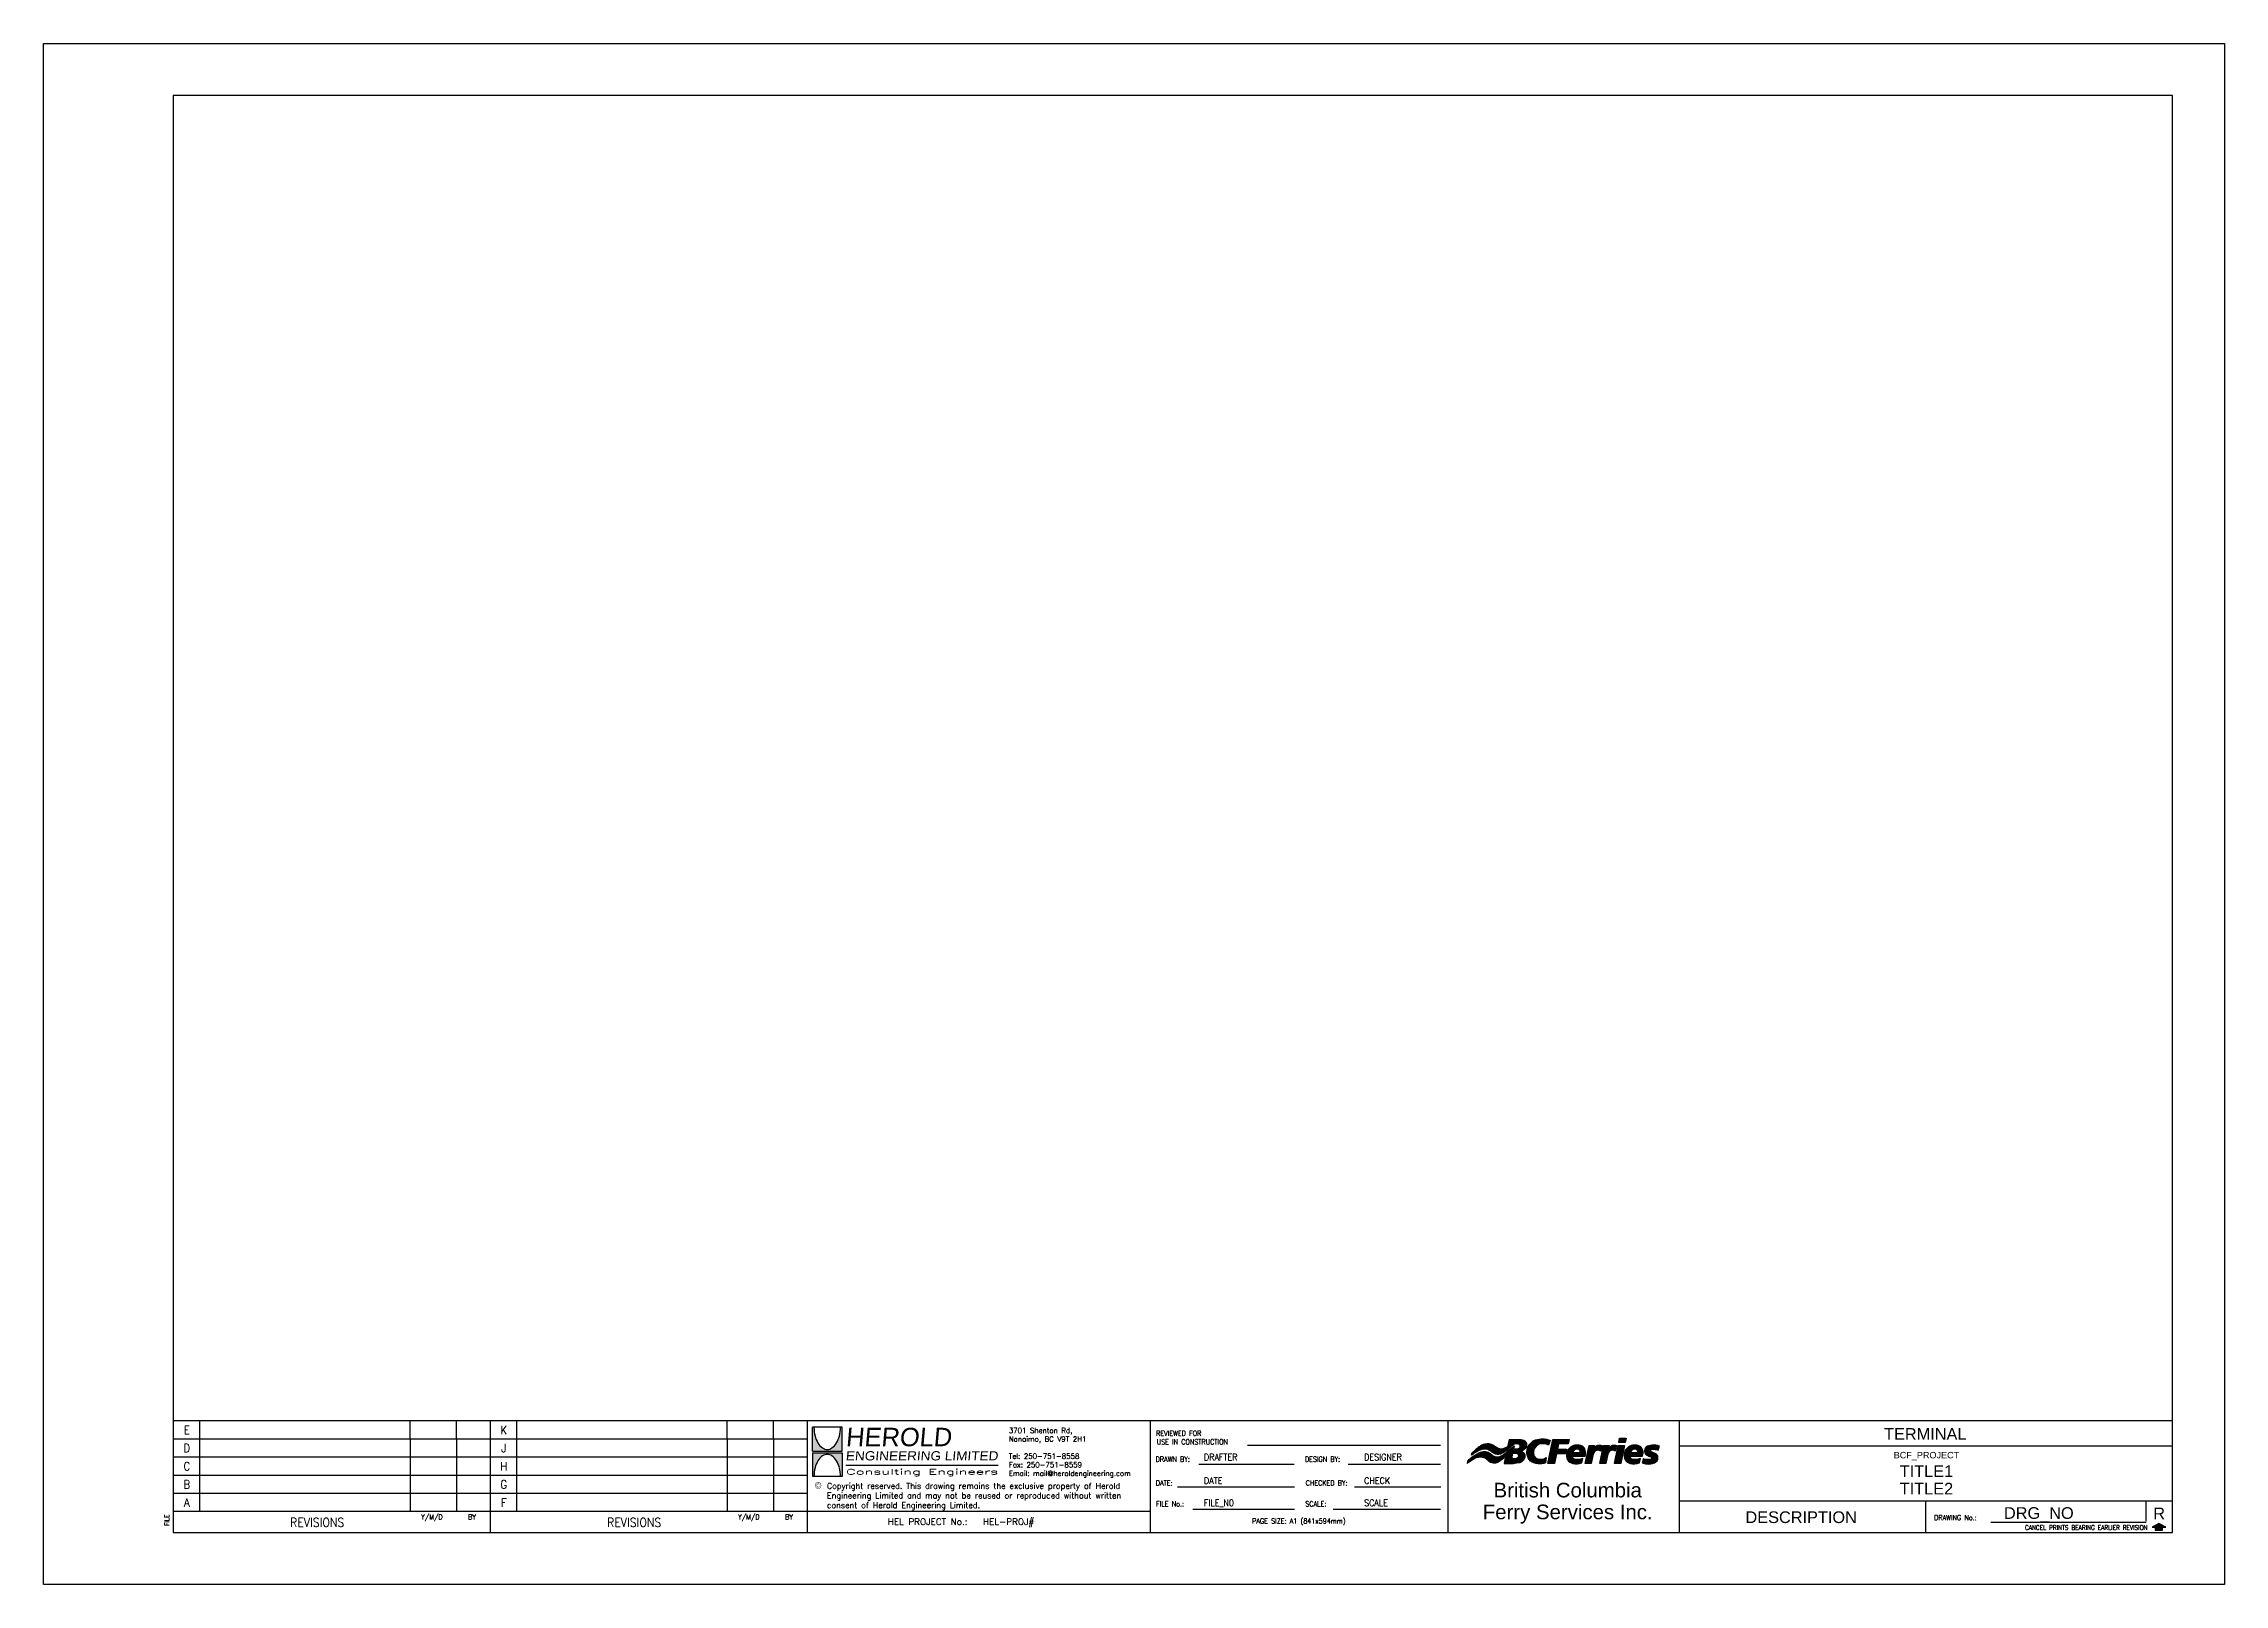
# Model space of a CAD drawing. Extents: x 0 to 841, y 0 to 594.
import ezdxf
from ezdxf.enums import TextEntityAlignment as Align

# ---------------------------------------------------------------- set-up
doc = ezdxf.new("R2010")
doc.units = 0
doc.header["$LTSCALE"] = 250
doc.layers.add('BORDER', color=4, linetype='Continuous')
doc.layers.add('logo', color=7, linetype='Continuous')
doc.layers.add('Non-Plot', color=7, linetype='Continuous', plot=False)
doc.styles.add('BCF BORDER1', font='ROMANS.shx', dxfattribs={"width": 0.9})
doc.styles.add('BCF BORDER2', font='romand.shx', dxfattribs={"width": 0.9})
doc.styles.add('bcfs', font='arial.ttf', dxfattribs={"height": 4.5})
doc.styles.add('LOGO', font='ERASBD.TTF')
doc.styles.add('PHEL25', font='romans.shx', dxfattribs={"height": 2.5})
doc.styles.add('ROMANS', font='ROMANS.shx')

# ---------------------------------------------------------------- blocks, each defined once
blk = doc.blocks.new('*U0')
at = {"layer": 'logo', "linetype": 'Continuous'}
for points in [[(26.6, 11.9), (20, 8.2), (26.9, 11.8)], [(20.7, 11.9), (20, 8.2), (26.6, 11.9)], [(26.9, 11.8), (20, 8.2), (27.3, 11.7)], [(27.6, 11.7), (20, 8.2), (27.9, 11.5)], [(27.3, 11.7), (20, 8.2), (27.6, 11.7)], [(27.9, 11.5), (20, 8.2), (23.4, 9.6)], [(26, 11.9), (20.7, 11.9), (26.6, 11.9)], [(27.9, 11.5), (23.4, 9.6), (28.1, 11.4)], [(28.1, 11.4), (23.4, 9.6), (28.4, 11.2)], [(28.4, 11.2), (23.4, 9.6), (28.7, 11)], [(28.7, 11), (23.4, 9.6), (28.8, 10.9)], [(28.8, 10.9), (23.4, 9.6), (29, 10.7)], [(26.3, 11.9), (26, 11.9), (26.6, 11.9)], [(0.1, 1.2), (0, 0), (0.7, 0.6)], [(0.7, 1.7), (0.1, 1.2), (2.2, 1.6)], [(2.2, 1.6), (0.1, 1.2), (1.5, 1.1)], [(0.1, 1.2), (0.7, 0.6), (1.5, 1.1)], [(1.3, 2.2), (0.7, 1.7), (3, 2.1)], [(3, 2.1), (0.7, 1.7), (2.2, 1.6)], [(1.9, 2.6), (1.3, 2.2), (3.7, 2.5)], [(3.7, 2.5), (1.3, 2.2), (3.4, 2.3)], [(3.4, 2.3), (1.3, 2.2), (3, 2.1)], [(2.5, 3.1), (1.9, 2.6), (4.9, 3)], [(4.9, 3), (1.9, 2.6), (4.5, 2.9)], [(4.5, 2.9), (1.9, 2.6), (4.1, 2.7)], [(4.1, 2.7), (1.9, 2.6), (3.7, 2.5)], [(2.3, 5.1), (2.2, 4), (2.9, 4.6)], [(4.1, 6.7), (2.3, 5.1), (6.2, 6.5)], [(6.2, 6.5), (2.3, 5.1), (5.8, 6.4)], [(5.8, 6.4), (2.3, 5.1), (5.3, 6.1)], [(5.3, 6.1), (2.3, 5.1), (4.9, 5.9)], [(4.9, 5.9), (2.3, 5.1), (4.4, 5.6)], [(4.4, 5.6), (2.3, 5.1), (3.7, 5.1)], [(3.7, 5.1), (2.3, 5.1), (2.9, 4.6)], [(3.1, 3.5), (2.5, 3.1), (6.5, 3.3)], [(6.5, 3.3), (2.5, 3.1), (6.1, 3.2)], [(5.7, 3.2), (2.5, 3.1), (5.3, 3.1)], [(6.1, 3.2), (2.5, 3.1), (5.7, 3.2)], [(5.3, 3.1), (2.5, 3.1), (4.9, 3)], [(3.8, 3.9), (3.1, 3.5), (12.8, 3.7)], [(12.8, 3.7), (3.1, 3.5), (13.1, 3.6)], [(13.1, 3.6), (3.1, 3.5), (13.4, 3.4)], [(3.1, 3.5), (6.5, 3.3), (13.4, 3.4)], [(4.4, 4.3), (3.8, 3.9), (12.8, 3.7)], [(5.1, 7.5), (4.1, 6.7), (8.4, 7.1)], [(8.4, 7.1), (4.1, 6.7), (8.1, 7)], [(7.7, 7), (4.1, 6.7), (7.2, 6.9)], [(8.1, 7), (4.1, 6.7), (7.7, 7)], [(7.2, 6.9), (4.1, 6.7), (6.7, 6.7)], [(4.1, 6.7), (6.2, 6.5), (6.7, 6.7)], [(5.1, 4.7), (4.4, 4.3), (11.8, 4.4)], [(11.8, 4.4), (4.4, 4.3), (12.8, 3.7)], [(6, 8.2), (5.1, 7.5), (14.5, 7.8)], [(14.5, 7.8), (5.1, 7.5), (14.7, 7.7)], [(14.7, 7.7), (5.1, 7.5), (15, 7.5)], [(5.1, 7.5), (8.4, 7.1), (15.3, 7.4)], [(15, 7.5), (5.1, 7.5), (15.3, 7.4)], [(5.7, 5), (5.1, 4.7), (11.8, 4.4)], [(6.1, 5.2), (5.7, 5), (10.9, 5.1)], [(10.9, 5.1), (5.7, 5), (11.8, 4.4)], [(6.4, 8.4), (6, 8.2), (14.5, 7.8)], [(6.5, 5.4), (6.1, 5.2), (10.6, 5.3)], [(10.6, 5.3), (6.1, 5.2), (10.9, 5.1)], [(6.9, 8.7), (6.4, 8.4), (14.5, 7.8)], [(10.3, 5.5), (6.5, 5.4), (10.6, 5.3)], [(6.9, 5.5), (6.5, 5.4), (10.3, 5.5)], [(13.4, 3.4), (6.5, 3.3), (13.7, 3.3)], [(6.5, 3.3), (6.9, 3.2), (14, 3.2)], [(13.7, 3.3), (6.5, 3.3), (14, 3.2)], [(7.3, 9), (6.9, 8.7), (13, 8.8)], [(13, 8.8), (6.9, 8.7), (14.5, 7.8)], [(7.4, 5.7), (6.9, 5.5), (10, 5.6)], [(10, 5.6), (6.9, 5.5), (10.3, 5.5)], [(6.9, 3.2), (7.3, 3.2), (14, 3.2)], [(12.4, 9.2), (7.3, 9), (12.7, 9)], [(7.8, 9.2), (7.3, 9), (12.4, 9.2)], [(12.7, 9), (7.3, 9), (13, 8.8)], [(7.3, 3.2), (7.7, 3.1), (14.4, 3.1)], [(14, 3.2), (7.3, 3.2), (14.4, 3.1)], [(9.7, 5.7), (7.4, 5.7), (10, 5.6)], [(7.8, 5.7), (7.4, 5.7), (9.7, 5.7)], [(7.7, 3.1), (8.1, 3), (18.5, 3)], [(14.7, 3.1), (7.7, 3.1), (18.5, 3)], [(14.4, 3.1), (7.7, 3.1), (14.7, 3.1)], [(8.2, 9.4), (7.8, 9.2), (12, 9.3)], [(12, 9.3), (7.8, 9.2), (12.4, 9.2)], [(9.4, 5.8), (7.8, 5.7), (9.7, 5.7)], [(8.2, 5.8), (7.8, 5.7), (9.4, 5.8)], [(8.1, 3), (8.4, 2.8), (17.9, 2.6)], [(18.5, 3), (8.1, 3), (17.9, 2.6)], [(11.7, 9.5), (8.2, 9.4), (12, 9.3)], [(8.7, 9.5), (8.2, 9.4), (11.7, 9.5)], [(9, 5.8), (8.2, 5.8), (9.4, 5.8)], [(8.7, 5.8), (8.2, 5.8), (9, 5.8)], [(15.3, 7.4), (8.4, 7.1), (15.6, 7.3)], [(15.6, 7.3), (8.4, 7.1), (15.9, 7.2)], [(15.9, 7.2), (8.4, 7.1), (16.2, 7.1)], [(16.2, 7.1), (8.4, 7.1), (8.8, 7.1)], [(8.4, 2.8), (8.8, 2.7), (17.9, 2.6)], [(11.3, 9.6), (8.7, 9.5), (11.7, 9.5)], [(9.1, 9.6), (8.7, 9.5), (11.3, 9.6)], [(8.8, 7.1), (9.2, 7.1), (19.6, 6.5)], [(16.9, 7.1), (8.8, 7.1), (19.6, 6.5)], [(16.5, 7.1), (8.8, 7.1), (16.9, 7.1)], [(16.2, 7.1), (8.8, 7.1), (16.5, 7.1)], [(8.8, 2.7), (9.1, 2.5), (17.9, 2.6)], [(9.5, 9.7), (9.1, 9.6), (11, 9.6)], [(11, 9.6), (9.1, 9.6), (11.3, 9.6)], [(17.9, 2.6), (9.1, 2.5), (17.3, 2.1)], [(9.1, 2.5), (9.4, 2.3), (17.3, 2.1)], [(9.2, 7.1), (9.6, 7), (19.6, 6.5)], [(9.4, 2.3), (9.7, 2), (17.3, 2.1)], [(10.6, 9.7), (9.5, 9.7), (11, 9.6)], [(9.8, 9.7), (9.5, 9.7), (10.6, 9.7)], [(9.6, 7), (9.9, 6.9), (19.6, 6.5)], [(17.3, 2.1), (9.7, 2), (16.7, 1.7)], [(9.7, 2), (10.1, 1.7), (16.7, 1.7)], [(10.2, 9.7), (9.8, 9.7), (10.6, 9.7)], [(9.9, 6.9), (10.3, 6.8), (19.6, 6.5)], [(10.1, 1.7), (10.5, 1.4), (16.7, 1.7)], [(10.3, 6.8), (10.6, 6.7), (19.6, 6.5)], [(16.7, 1.7), (10.5, 1.4), (16.1, 1.2)], [(10.5, 1.4), (10.7, 1.2), (16.1, 1.2)], [(10.6, 6.7), (11, 6.5), (19.6, 6.5)], [(10.7, 1.2), (11, 1), (15.4, 0.8)], [(16.1, 1.2), (10.7, 1.2), (15.4, 0.8)], [(11, 6.5), (11.3, 6.3), (19.1, 6.2)], [(19.6, 6.5), (11, 6.5), (19.1, 6.2)], [(11, 1), (11.3, 0.8), (15.4, 0.8)], [(11.3, 6.3), (11.6, 6.1), (19.1, 6.2)], [(11.3, 0.8), (11.5, 0.7), (15.1, 0.7)], [(15.4, 0.8), (11.3, 0.8), (15.1, 0.7)], [(11.5, 0.7), (11.9, 0.5), (14.8, 0.5)], [(15.1, 0.7), (11.5, 0.7), (14.8, 0.5)], [(19.1, 6.2), (11.6, 6.1), (18.6, 5.8)], [(11.6, 6.1), (11.9, 5.9), (18.6, 5.8)], [(11.9, 5.9), (12.6, 5.4), (18.6, 5.8)], [(11.9, 0.5), (12.2, 0.4), (14.5, 0.4)], [(14.8, 0.5), (11.9, 0.5), (14.5, 0.4)], [(12.2, 0.4), (12.5, 0.3), (14.2, 0.3)], [(14.5, 0.4), (12.2, 0.4), (14.2, 0.3)], [(12.5, 0.3), (12.8, 0.3), (13.9, 0.3)], [(14.2, 0.3), (12.5, 0.3), (13.9, 0.3)], [(18.6, 5.8), (12.6, 5.4), (18.1, 5.5)], [(18.1, 5.5), (12.6, 5.4), (17.6, 5.2)], [(12.6, 5.4), (13.3, 4.8), (17.6, 5.2)], [(12.8, 0.3), (13.2, 0.3), (13.5, 0.3)], [(13.9, 0.3), (12.8, 0.3), (13.5, 0.3)], [(17.6, 5.2), (13.3, 4.8), (17, 4.9)], [(17, 4.9), (13.3, 4.8), (16.4, 4.7)], [(13.3, 4.8), (13.6, 4.7), (16.4, 4.7)], [(13.6, 4.7), (13.9, 4.6), (16.4, 4.7)], [(16.4, 4.7), (13.9, 4.6), (16.1, 4.6)], [(13.9, 4.6), (14.2, 4.5), (16.1, 4.6)], [(16.1, 4.6), (14.2, 4.5), (15.8, 4.5)], [(14.2, 4.5), (14.5, 4.4), (15.8, 4.5)], [(15.8, 4.5), (14.5, 4.4), (15.5, 4.4)], [(14.5, 4.4), (14.9, 4.4), (15.5, 4.4)], [(15.1, 3.1), (14.7, 3.1), (18.5, 3)], [(15.5, 4.4), (14.9, 4.4), (15.2, 4.4)], [(15.4, 3.1), (15.1, 3.1), (18.5, 3)], [(15.8, 3.2), (15.4, 3.1), (18.5, 3)], [(16.1, 3.3), (15.8, 3.2), (18.5, 3)], [(16.4, 3.4), (16.1, 3.3), (18.5, 3)], [(19, 3.6), (16.4, 3.4), (18.5, 3)], [(16.7, 3.6), (16.4, 3.4), (19, 3.6)], [(17, 3.8), (16.7, 3.6), (19, 3.6)], [(17.2, 7.1), (16.9, 7.1), (19.6, 6.5)], [(17.8, 4.3), (17, 3.8), (19, 3.6)], [(17.5, 7.2), (17.2, 7.1), (19.6, 6.5)], [(17.8, 7.3), (17.5, 7.2), (19.6, 6.5)], [(18.1, 7.4), (17.8, 7.3), (19.6, 6.5)], [(18.6, 4.8), (17.8, 4.3), (21.9, 2.3)], [(17.8, 4.3), (19, 3.6), (21.9, 2.3)], [(20, 8.2), (18.1, 7.4), (19.6, 6.5)], [(19, 3.6), (18.3, 0), (21.9, 2.3)], [(23.8, 2.3), (18.3, 0), (28.1, 2)], [(21.9, 2.3), (18.3, 0), (23.8, 2.3)], [(28.1, 2), (18.3, 0), (28, 1.8)], [(28, 1.8), (18.3, 0), (27.8, 1.5)], [(27.8, 1.5), (18.3, 0), (27.6, 1.3)], [(27.6, 1.3), (18.3, 0), (27.3, 1.1)], [(27.3, 1.1), (18.3, 0), (27.1, 0.9)], [(27.1, 0.9), (18.3, 0), (26.8, 0.7)], [(26.8, 0.7), (18.3, 0), (26.6, 0.6)], [(26.6, 0.6), (18.3, 0), (26.3, 0.5)], [(26.3, 0.5), (18.3, 0), (26, 0.4)], [(26, 0.4), (18.3, 0), (25.4, 0.2)], [(25.4, 0.2), (18.3, 0), (24.8, 0.1)], [(24.2, 0.1), (18.3, 0), (23.5, 0)], [(24.8, 0.1), (18.3, 0), (24.2, 0.1)], [(23.5, 0), (18.3, 0), (22.9, 0)], [(19.4, 5.4), (18.6, 4.8), (22.5, 5)], [(22.5, 5), (18.6, 4.8), (21.9, 2.3)], [(21.7, 7.4), (19.4, 5.4), (22.9, 7.2)], [(24.7, 7.2), (19.4, 5.4), (28.5, 7.1)], [(24.5, 7.2), (19.4, 5.4), (24.7, 7.2)], [(19.4, 5.4), (24.5, 7.2), (22.9, 7.2)], [(28.5, 7.1), (19.4, 5.4), (28.3, 6.9)], [(28.3, 6.9), (19.4, 5.4), (28.1, 6.7)], [(28.1, 6.7), (19.4, 5.4), (27.8, 6.6)], [(27.8, 6.6), (19.4, 5.4), (27.6, 6.4)], [(27.6, 6.4), (19.4, 5.4), (27.3, 6.3)], [(27.3, 6.3), (19.4, 5.4), (27, 6.2)], [(27, 6.2), (19.4, 5.4), (26.4, 6.1)], [(26.7, 6.1), (19.4, 5.4), (26.9, 6)], [(26.4, 6.1), (19.4, 5.4), (26.7, 6.1)], [(26.9, 6), (19.4, 5.4), (27.2, 5.9)], [(27.2, 5.9), (19.4, 5.4), (27.4, 5.8)], [(27.4, 5.8), (19.4, 5.4), (27.7, 5.6)], [(27.7, 5.6), (19.4, 5.4), (27.9, 5.4)], [(19.4, 5.4), (22.5, 5), (28.1, 5.2)], [(27.9, 5.4), (19.4, 5.4), (28.1, 5.2)], [(23.4, 9.6), (20, 8.2), (19.6, 6.5)], [(23.3, 8.7), (21.7, 7.4), (22.9, 7.2)], [(23.6, 2.3), (21.9, 2.3), (23.8, 2.3)], [(28.1, 5.2), (22.5, 5), (24.1, 5)], [(29, 10.7), (23.4, 9.6), (29.1, 10.5)], [(29.1, 10.5), (23.4, 9.6), (29.2, 10.3)], [(29.2, 10.3), (23.4, 9.6), (29.3, 10.1)], [(29.3, 10.1), (23.4, 9.6), (29.4, 9.9)], [(29.4, 9.9), (23.4, 9.6), (24.7, 9.6)], [(24, 2.3), (23.8, 2.3), (28.1, 2)], [(24.2, 2.4), (24, 2.3), (28.2, 2.3)], [(28.2, 2.3), (24, 2.3), (28.1, 2)], [(28.1, 5.2), (24.1, 5), (28.2, 5)], [(28.2, 5), (24.1, 5), (24.3, 5)], [(24.4, 2.4), (24.2, 2.4), (28.2, 2.3)], [(24.3, 5), (24.5, 5), (28.4, 4.8)], [(28.2, 5), (24.3, 5), (28.4, 4.8)], [(24.6, 2.5), (24.4, 2.4), (28.2, 2.3)], [(24.5, 5), (24.7, 4.9), (28.4, 4.8)], [(24.8, 2.7), (24.6, 2.5), (28.4, 2.6)], [(28.4, 2.6), (24.6, 2.5), (28.2, 2.3)], [(29.4, 9.9), (24.7, 9.6), (29.4, 9.6)], [(24.7, 9.6), (25, 9.6), (29.4, 9.6)], [(24.9, 7.2), (24.7, 7.2), (28.5, 7.1)], [(24.7, 4.9), (24.8, 4.8), (28.4, 4.8)], [(24.8, 4.8), (25, 4.7), (28.4, 4.8)], [(25, 2.8), (24.8, 2.7), (28.4, 2.6)], [(25.2, 7.3), (24.9, 7.2), (28.5, 7.1)], [(25, 9.6), (25.2, 9.6), (29.4, 9.3)], [(29.4, 9.6), (25, 9.6), (29.4, 9.3)], [(28.4, 4.8), (25, 4.7), (28.5, 4.5)], [(25, 4.7), (25.1, 4.6), (28.5, 4.5)], [(25.1, 3), (25, 2.8), (28.5, 2.8)], [(28.5, 2.8), (25, 2.8), (28.4, 2.6)], [(25.1, 4.6), (25.2, 4.4), (28.5, 4.5)], [(28.5, 3.1), (25.1, 3), (28.5, 2.8)], [(25.2, 3.1), (25.1, 3), (28.5, 3.1)], [(25.2, 9.6), (25.4, 9.5), (29.4, 9.3)], [(25.4, 7.4), (25.2, 7.3), (28.7, 7.3)], [(28.7, 7.3), (25.2, 7.3), (28.5, 7.1)], [(28.5, 4.5), (25.2, 4.4), (28.5, 4.2)], [(25.2, 4.4), (25.3, 4.3), (28.5, 4.2)], [(25.3, 3.3), (25.2, 3.1), (28.5, 3.1)], [(25.3, 4.3), (25.4, 4.1), (28.5, 4.2)], [(25.4, 3.5), (25.3, 3.3), (28.6, 3.4)], [(28.6, 3.4), (25.3, 3.3), (28.5, 3.1)], [(25.4, 9.5), (25.7, 9.4), (29.4, 9.3)], [(25.6, 7.5), (25.4, 7.4), (28.7, 7.3)], [(28.5, 4.2), (25.4, 4.1), (28.6, 4)], [(25.4, 4.1), (25.4, 3.9), (28.6, 4)], [(28.6, 4), (25.4, 3.9), (28.6, 3.7)], [(25.4, 3.9), (25.4, 3.7), (28.6, 3.7)], [(28.6, 3.7), (25.4, 3.5), (28.6, 3.4)], [(25.4, 3.7), (25.4, 3.5), (28.6, 3.7)], [(28.9, 7.6), (25.6, 7.5), (28.7, 7.3)], [(25.7, 7.6), (25.6, 7.5), (28.9, 7.6)], [(25.7, 9.4), (25.9, 9.3), (29.4, 9.3)], [(25.9, 7.8), (25.7, 7.6), (28.9, 7.6)], [(25.9, 9.3), (26, 9.2), (29.4, 9)], [(29.4, 9.3), (25.9, 9.3), (29.4, 9)], [(26, 7.9), (25.9, 7.8), (29.1, 7.8)], [(29.1, 7.8), (25.9, 7.8), (28.9, 7.6)], [(26, 9.2), (26.1, 9.1), (29.4, 9)], [(29.2, 8.1), (26, 7.9), (29.1, 7.8)], [(26.2, 8.1), (26, 7.9), (29.2, 8.1)], [(26.1, 9.1), (26.2, 8.9), (29.4, 9)], [(29.4, 9), (26.2, 8.9), (29.4, 8.7)], [(26.2, 8.9), (26.2, 8.8), (29.4, 8.7)], [(26.2, 8.8), (26.2, 8.6), (29.4, 8.7)], [(29.4, 8.7), (26.2, 8.6), (29.3, 8.4)], [(26.2, 8.6), (26.2, 8.4), (29.3, 8.4)], [(29.3, 8.4), (26.2, 8.3), (29.2, 8.1)], [(26.2, 8.4), (26.2, 8.3), (29.3, 8.4)], [(26.2, 8.3), (26.2, 8.1), (29.2, 8.1)], [(27, 6.2), (26.4, 6.1), (26.7, 6.2)]]:
    blk.add_solid(points, dxfattribs=at)
blk = doc.blocks.new('*U1')
at = {"layer": 'logo', "linetype": 'Continuous', "extrusion": (0, 0, -1)}
for points in [[(-67.5, 8.9), (-69.8, 7.1), (-65.6, 0)], [(-69.8, 7.1), (-70, 5.5), (-65.6, 0)], [(-70, 5.5), (-69.8, 5.2), (-65.6, 0)], [(-69.8, 5.2), (-69.7, 4.9), (-65.6, 0)], [(-69.7, 4.9), (-69.6, 4.6), (-65.6, 0)], [(-69.6, 4.6), (-68.6, 0), (-65.6, 0)], [(-69.8, 7.1), (-67.5, 8.9), (-70.2, 8.9)], [(-70.1, 7.5), (-72.4, 6.5), (-69.8, 7.1)], [(-69.8, 7.1), (-72.1, 6.5), (-71.9, 6.5)], [(-69.8, 7.1), (-72.4, 6.5), (-72.1, 6.5)], [(-69.8, 7.1), (-71.9, 6.5), (-71.6, 6.5)], [(-69.8, 7.1), (-71.6, 6.5), (-71.4, 6.5)], [(-69.8, 7.1), (-71.4, 6.5), (-71.2, 6.4)], [(-69.8, 7.1), (-71.2, 6.4), (-70.9, 6.3)], [(-69.8, 7.1), (-70.9, 6.3), (-70.7, 6.2)], [(-69.8, 7.1), (-70.7, 6.2), (-70.5, 6)], [(-69.8, 7.1), (-70.5, 6), (-70.2, 5.8)], [(-69.8, 7.1), (-70.2, 5.8), (-70, 5.5)], [(-70.3, 7.8), (-72.6, 6.4), (-70.1, 7.5)], [(-70.1, 7.5), (-72.6, 6.4), (-72.4, 6.5)], [(-70.6, 8.2), (-73.3, 6.1), (-70.3, 7.8)], [(-70.3, 7.8), (-72.8, 6.3), (-72.6, 6.4)], [(-70.3, 7.8), (-73.3, 6.1), (-72.8, 6.3)], [(-70.8, 8.4), (-73.3, 6.1), (-70.6, 8.2)], [(-71.1, 8.6), (-73.3, 6.1), (-70.8, 8.4)], [(-71.3, 8.7), (-73.3, 6.1), (-71.1, 8.6)], [(-71.6, 8.9), (-73.3, 6.1), (-71.3, 8.7)], [(-73.5, 9), (-73.9, 8.9), (-71.6, 8.9)], [(-71.8, 9), (-73.5, 9), (-71.6, 8.9)], [(-73.9, 8.9), (-73.3, 6.1), (-71.6, 8.9)], [(-73.2, 9), (-73.5, 9), (-71.8, 9)], [(-72.2, 9), (-73.2, 9), (-71.8, 9)], [(-72.8, 9.1), (-73.2, 9), (-72.2, 9)], [(-72.5, 9.1), (-72.8, 9.1), (-72.2, 9)], [(-72.8, 6.3), (-73.3, 6.1), (-73, 6.2)]]:
    blk.add_solid(points, dxfattribs=at)
blk = doc.blocks.new('*U2')
at = {"layer": 'logo', "linetype": 'Continuous', "extrusion": (0, 0, -1)}
for points in [[(-42.4, 11.9), (-45.2, 9.6), (-40, 0)], [(-50, 9.6), (-42.4, 11.9), (-50.5, 11.9)], [(-42.4, 11.9), (-50, 9.6), (-45.2, 9.6)], [(-45.2, 9.6), (-44.7, 7), (-40, 0)], [(-44.7, 7), (-44.2, 4.8), (-40, 0)], [(-44.2, 4.8), (-43.2, 0), (-40, 0)], [(-49.1, 7), (-48.7, 4.8), (-44.2, 4.8)], [(-44.2, 4.8), (-44.7, 7), (-49.1, 7)]]:
    blk.add_solid(points, dxfattribs=at)
blk = doc.blocks.new('*U3')
at = {"layer": 'logo', "linetype": 'Continuous', "extrusion": (0, 0, -1)}
for points in [[(-32.3, 10.8), (-38, 9.8), (-31.9, 10.5)], [(-32.6, 11), (-38.4, 9.7), (-32.3, 10.8)], [(-32.3, 10.8), (-38.4, 9.7), (-38, 9.8)], [(-33, 11.3), (-38.8, 9.6), (-32.6, 11)], [(-32.6, 11), (-38.8, 9.6), (-38.4, 9.7)], [(-33.4, 11.4), (-38.8, 9.6), (-33, 11.3)], [(-33.8, 11.6), (-41.1, 11.5), (-33.4, 11.4)], [(-41.1, 11.5), (-39.2, 9.5), (-33.4, 11.4)], [(-33.4, 11.4), (-39.2, 9.5), (-38.8, 9.6)], [(-34.3, 11.8), (-40.5, 11.6), (-33.8, 11.6)], [(-40.5, 11.6), (-41.1, 11.5), (-33.8, 11.6)], [(-34.9, 11.9), (-40, 11.8), (-34.3, 11.8)], [(-40, 11.8), (-40.5, 11.6), (-34.3, 11.8)], [(-35.4, 12), (-39.4, 11.9), (-34.9, 11.9)], [(-39.4, 11.9), (-40, 11.8), (-34.9, 11.9)], [(-36, 12.1), (-38.8, 12), (-35.4, 12)], [(-38.8, 12), (-39.4, 11.9), (-35.4, 12)], [(-38.3, 12.1), (-38.8, 12), (-36, 12.1)], [(-36.6, 12.1), (-38.3, 12.1), (-36, 12.1)], [(-37.1, 12.2), (-37.7, 12.1), (-36.6, 12.1)], [(-37.7, 12.1), (-38.3, 12.1), (-36.6, 12.1)], [(-41.1, 11.5), (-39.6, 9.4), (-39.2, 9.5)], [(-41.1, 11.5), (-39.9, 9.2), (-39.6, 9.4)], [(-41.1, 11.5), (-40.3, 9), (-39.9, 9.2)], [(-29.7, 7), (-33, 6.8), (-29.6, 6.6)], [(-33, 6.8), (-32.9, 6.5), (-29.6, 6.6)], [(-29.6, 6.6), (-32.9, 6.5), (-29.6, 6.2)], [(-32.9, 6.5), (-32.9, 6.2), (-29.6, 6.2)], [(-29.6, 6.2), (-32.8, 5.9), (-29.6, 5.8)], [(-32.9, 6.2), (-32.8, 5.9), (-29.6, 6.2)], [(-32.8, 5.9), (-32.8, 5.6), (-29.6, 5.8)], [(-29.6, 5.8), (-32.8, 5.6), (-29.6, 5.3)], [(-32.8, 5.6), (-32.8, 5.3), (-29.6, 5.3)], [(-32.8, 5.3), (-32.8, 4.9), (-29.6, 4.9)], [(-29.6, 5.3), (-32.8, 5.3), (-29.6, 4.9)], [(-29.6, 4.9), (-32.9, 4.6), (-29.6, 4.5)], [(-32.8, 4.9), (-32.9, 4.6), (-29.6, 4.9)], [(-32.9, 4.6), (-33, 4.3), (-29.6, 4.5)], [(-29.6, 4.5), (-33, 4.3), (-29.7, 4.1)], [(-29.8, 7.4), (-33.2, 7.1), (-29.7, 7)], [(-33.2, 7.1), (-33, 6.8), (-29.7, 7)], [(-33, 4.3), (-33.1, 4), (-29.7, 4.1)], [(-29.7, 4.1), (-33.1, 4), (-29.8, 3.7)], [(-33.5, 7.8), (-33.3, 7.5), (-29.8, 7.4)], [(-30, 7.8), (-33.5, 7.8), (-29.8, 7.4)], [(-33.3, 7.5), (-33.2, 7.1), (-29.8, 7.4)], [(-33.1, 4), (-33.2, 3.7), (-29.8, 3.7)], [(-29.8, 3.7), (-33.3, 3.4), (-30, 3.3)], [(-33.2, 3.7), (-33.3, 3.4), (-29.8, 3.7)], [(-30.1, 8.2), (-33.7, 8), (-30, 7.8)], [(-33.7, 8), (-33.5, 7.8), (-30, 7.8)], [(-33.3, 3.4), (-33.5, 3.2), (-30, 3.3)], [(-30, 3.3), (-33.5, 3.2), (-30.1, 2.9)], [(-34.2, 8.6), (-33.9, 8.3), (-30.1, 8.2)], [(-30.3, 8.6), (-34.2, 8.6), (-30.1, 8.2)], [(-33.9, 8.3), (-33.7, 8), (-30.1, 8.2)], [(-33.5, 3.2), (-33.7, 2.9), (-30.1, 2.9)], [(-30.1, 2.9), (-33.9, 2.7), (-30.3, 2.5)], [(-33.7, 2.9), (-33.9, 2.7), (-30.1, 2.9)], [(-30.5, 8.9), (-34.4, 8.8), (-30.3, 8.6)], [(-34.4, 8.8), (-34.2, 8.6), (-30.3, 8.6)], [(-33.9, 2.7), (-34.3, 2.5), (-30.3, 2.5)], [(-30.3, 2.5), (-34.3, 2.5), (-30.5, 2.2)], [(-30.8, 9.3), (-35, 9.2), (-30.5, 8.9)], [(-35, 9.2), (-34.7, 9), (-30.5, 8.9)], [(-34.7, 9), (-34.4, 8.8), (-30.5, 8.9)], [(-34.3, 2.5), (-34.6, 2.4), (-30.5, 2.2)], [(-34.6, 2.4), (-34.9, 2.3), (-30.5, 2.2)], [(-34.9, 2.3), (-35.3, 2.2), (-30.5, 2.2)], [(-30.5, 2.2), (-35.7, 2.1), (-30.7, 1.8)], [(-35.3, 2.2), (-35.7, 2.1), (-30.5, 2.2)], [(-36, 2.1), (-36.4, 2), (-30.7, 1.8)], [(-35.7, 2.1), (-36, 2.1), (-30.7, 1.8)], [(-36.4, 2), (-38.8, 0.3), (-30.7, 1.8)], [(-30.7, 1.8), (-38.8, 0.3), (-31, 1.5)], [(-36, 9.6), (-35.7, 9.5), (-30.8, 9.3)], [(-31, 9.6), (-36, 9.6), (-30.8, 9.3)], [(-35.7, 9.5), (-35.3, 9.4), (-30.8, 9.3)], [(-35.3, 9.4), (-35, 9.2), (-30.8, 9.3)], [(-31.3, 10), (-37.2, 9.8), (-31, 9.6)], [(-36.8, 9.8), (-36.4, 9.7), (-31, 9.6)], [(-37.2, 9.8), (-36.8, 9.8), (-31, 9.6)], [(-36.4, 9.7), (-36, 9.6), (-31, 9.6)], [(-31, 1.5), (-38.8, 0.3), (-31.3, 1.2)], [(-31.6, 10.3), (-37.6, 9.8), (-31.3, 10)], [(-31.3, 10), (-37.6, 9.8), (-37.2, 9.8)], [(-31.3, 1.2), (-38.8, 0.3), (-31.7, 0.9)], [(-31.9, 10.5), (-38, 9.8), (-31.6, 10.3)], [(-31.6, 10.3), (-38, 9.8), (-37.6, 9.8)], [(-31.7, 0.9), (-38.8, 0.3), (-32.1, 0.7)], [(-32.1, 0.7), (-38.8, 0.3), (-32.6, 0.5)], [(-32.6, 0.5), (-38.8, 0.3), (-33, 0.3)], [(-33, 0.3), (-38.3, 0.1), (-33.5, 0.1)], [(-38.8, 0.3), (-38.3, 0.1), (-33, 0.3)], [(-33.5, 0.1), (-37.9, 0), (-34, 0)], [(-38.3, 0.1), (-37.9, 0), (-33.5, 0.1)], [(-37.9, 0), (-37.4, -0.1), (-34, 0)], [(-36.8, 2.1), (-38.8, 0.3), (-36.4, 2)], [(-37.1, 2.1), (-38.8, 0.3), (-36.8, 2.1)], [(-37.5, 2.2), (-38.8, 0.3), (-37.1, 2.1)], [(-37.8, 2.3), (-38.8, 0.3), (-37.5, 2.2)], [(-38.2, 2.4), (-38.8, 0.3), (-37.8, 2.3)], [(-38.5, 2.5), (-38.8, 0.3), (-38.2, 2.4)], [(-38.8, 2.7), (-38.8, 0.3), (-38.5, 2.5)], [(-39.2, 2.9), (-38.8, 0.3), (-38.8, 2.7)], [(-34, 0), (-37.4, -0.1), (-34.5, -0.1)], [(-34.5, -0.1), (-36.9, -0.2), (-34.9, -0.2)], [(-37.4, -0.1), (-36.9, -0.2), (-34.5, -0.1)], [(-34.9, -0.2), (-36.4, -0.2), (-35.4, -0.2)], [(-36.9, -0.2), (-36.4, -0.2), (-34.9, -0.2)], [(-36.4, -0.2), (-35.9, -0.2), (-35.4, -0.2)]]:
    blk.add_solid(points, dxfattribs=at)
blk = doc.blocks.new('*U4')
at = {"layer": 'logo', "linetype": 'Continuous'}
for points in [[(49.2, 4.6), (49.1, 4.2), (58.5, 4.4)], [(58.5, 4.4), (49.1, 4.2), (58.4, 4)], [(49.1, 4.2), (49.1, 3.9), (58.4, 4)], [(58.4, 4), (49.1, 3.9), (52.1, 3.5)], [(49.1, 3.9), (49.2, 3.5), (52.1, 3.5)], [(49.3, 5.2), (49.2, 4.9), (58.6, 4.8)], [(49.2, 4.9), (49.2, 4.6), (58.6, 4.8)], [(58.6, 4.8), (49.2, 4.6), (58.5, 4.4)], [(49.2, 3.5), (49.2, 3.2), (52.1, 3.3)], [(52.1, 3.5), (49.2, 3.5), (52.1, 3.3)], [(52.1, 3.3), (49.2, 3.2), (52.1, 3.1)], [(49.2, 3.2), (49.3, 2.8), (52.1, 3.1)], [(52.3, 5.6), (49.3, 5.2), (52.2, 5.3)], [(49.4, 5.6), (49.3, 5.2), (52.3, 5.6)], [(58.6, 5.3), (49.3, 5.2), (58.6, 4.8)], [(56, 5.3), (49.3, 5.2), (58.6, 5.3)], [(49.3, 5.2), (56, 5.3), (52.2, 5.3)], [(52.1, 3.1), (49.3, 2.8), (52.2, 2.9)], [(52.2, 2.9), (49.3, 2.8), (52.2, 2.7)], [(49.3, 2.8), (49.4, 2.5), (52.2, 2.7)], [(49.5, 5.9), (49.4, 5.6), (52.4, 5.8)], [(52.4, 5.8), (49.4, 5.6), (52.3, 5.6)], [(52.2, 2.7), (49.4, 2.5), (52.3, 2.6)], [(52.3, 2.6), (49.4, 2.5), (52.5, 2.4)], [(49.4, 2.5), (49.5, 2.2), (52.5, 2.4)], [(49.7, 6.3), (49.5, 5.9), (52.7, 6.2)], [(52.7, 6.2), (49.5, 5.9), (52.6, 6)], [(52.6, 6), (49.5, 5.9), (52.4, 5.8)], [(52.5, 2.4), (49.5, 2.2), (52.6, 2.3)], [(52.6, 2.3), (49.5, 2.2), (52.8, 2.2)], [(49.5, 2.2), (49.7, 1.8), (53, 2.1)], [(52.8, 2.2), (49.5, 2.2), (53, 2.1)], [(53.1, 6.6), (49.7, 6.3), (52.9, 6.4)], [(49.9, 6.6), (49.7, 6.3), (53.1, 6.6)], [(52.9, 6.4), (49.7, 6.3), (52.7, 6.2)], [(53, 2.1), (49.7, 1.8), (53.2, 2)], [(53.2, 2), (49.7, 1.8), (53.4, 1.9)], [(54.1, 1.9), (49.7, 1.8), (54.6, 1.8)], [(53.6, 1.9), (49.7, 1.8), (54.1, 1.9)], [(53.4, 1.9), (49.7, 1.8), (53.6, 1.9)], [(49.7, 1.8), (49.8, 1.6), (56.8, 0.3)], [(54.6, 1.8), (49.7, 1.8), (56.8, 0.3)], [(49.8, 1.6), (50, 1.3), (56.8, 0.3)], [(53.7, 6.9), (49.9, 6.6), (53.5, 6.8)], [(50, 6.9), (49.9, 6.6), (53.7, 6.9)], [(53.5, 6.8), (49.9, 6.6), (53.3, 6.7)], [(53.3, 6.7), (49.9, 6.6), (53.1, 6.6)], [(50.3, 7.2), (50, 6.9), (54.5, 7)], [(54, 7), (50, 6.9), (53.7, 6.9)], [(54.2, 7), (50, 6.9), (54, 7)], [(54.5, 7), (50, 6.9), (54.2, 7)], [(50, 1.3), (50.3, 1.1), (56.8, 0.3)], [(58, 7.5), (50.3, 7.2), (58.2, 7.2)], [(50.5, 7.5), (50.3, 7.2), (58, 7.5)], [(50.3, 7.2), (54.5, 7), (54.7, 7)], [(58.2, 7.2), (50.3, 7.2), (54.7, 7)], [(50.3, 1.1), (50.5, 0.8), (56.8, 0.3)], [(57.8, 7.7), (50.5, 7.5), (58, 7.5)], [(50.7, 7.7), (50.5, 7.5), (57.8, 7.7)], [(50.5, 0.8), (50.8, 0.6), (56.8, 0.3)], [(57.6, 8), (50.7, 7.7), (57.8, 7.7)], [(51, 8), (50.7, 7.7), (57.6, 8)], [(50.8, 0.6), (51, 0.4), (56.8, 0.3)], [(57.4, 8.2), (51, 8), (57.6, 8)], [(51.3, 8.2), (51, 8), (57.4, 8.2)], [(51, 0.4), (51.3, 0.3), (56.8, 0.3)], [(57.1, 8.4), (51.3, 8.2), (57.4, 8.2)], [(51.7, 8.4), (51.3, 8.2), (57.1, 8.4)], [(51.3, 0.3), (51.6, 0.1), (56.8, 0.3)], [(56.8, 0.3), (51.6, 0.1), (56.2, 0.1)], [(51.6, 0.1), (51.9, 0), (56.2, 0.1)], [(52, 8.6), (51.7, 8.4), (56.8, 8.5)], [(56.8, 8.5), (51.7, 8.4), (57.1, 8.4)], [(56.2, 0.1), (51.9, 0), (55.7, 0)], [(51.9, 0), (52.2, -0.1), (55.7, 0)], [(56.5, 8.7), (52, 8.6), (56.8, 8.5)], [(52.4, 8.7), (52, 8.6), (56.5, 8.7)], [(58.4, 4), (52.1, 3.5), (58.3, 3.5)], [(52.8, 8.9), (52.4, 8.7), (56.1, 8.8)], [(56.1, 8.8), (52.4, 8.7), (56.5, 8.7)], [(55.7, 9), (52.8, 8.9), (56.1, 8.8)], [(53.2, 9), (52.8, 8.9), (55.7, 9)], [(55.3, 9), (53.2, 9), (55.7, 9)], [(53.6, 9), (53.2, 9), (55.3, 9)], [(54.9, 9.1), (53.6, 9), (55.3, 9)], [(54.1, 9.1), (53.6, 9), (54.9, 9.1)], [(54.5, 9.1), (54.1, 9.1), (54.9, 9.1)], [(55.1, 1.9), (54.6, 1.8), (56.8, 0.3)], [(58.2, 7.2), (54.7, 7), (58.3, 6.9)], [(54.7, 7), (54.9, 7), (58.3, 6.9)], [(54.9, 7), (55.1, 6.9), (58.3, 6.9)], [(55.1, 6.9), (55.3, 6.8), (58.3, 6.9)], [(55.5, 1.9), (55.1, 1.9), (56.8, 0.3)], [(58.3, 6.9), (55.3, 6.8), (58.4, 6.6)], [(55.3, 6.8), (55.4, 6.7), (58.4, 6.6)], [(55.4, 6.7), (55.6, 6.6), (58.4, 6.6)], [(55.9, 2), (55.5, 1.9), (56.8, 0.3)], [(55.6, 6.6), (55.7, 6.4), (58.5, 6.2)], [(58.4, 6.6), (55.6, 6.6), (58.5, 6.2)], [(55.7, 6.4), (55.8, 6.3), (58.5, 6.2)], [(55.8, 6.3), (55.9, 6), (58.5, 6.2)], [(58.5, 6.2), (55.9, 6), (58.5, 5.7)], [(55.9, 6), (56, 5.8), (58.5, 5.7)], [(56.4, 2.1), (55.9, 2), (56.8, 0.3)], [(56, 5.8), (56, 5.6), (58.5, 5.7)], [(58.5, 5.7), (56, 5.6), (58.6, 5.3)], [(56, 5.6), (56, 5.3), (58.6, 5.3)], [(56.8, 2.3), (56.4, 2.1), (56.8, 0.3)], [(57.2, 2.5), (56.8, 2.3), (56.8, 0.3)], [(55.7, 0), (52.2, -0.1), (55.1, -0.1)], [(52.2, -0.1), (52.8, -0.1), (55.1, -0.1)], [(52.8, -0.1), (53.4, -0.2), (54.5, -0.1)], [(55.1, -0.1), (52.8, -0.1), (54.5, -0.1)], [(54.5, -0.1), (53.4, -0.2), (53.9, -0.2)]]:
    blk.add_solid(points, dxfattribs=at)
blk = doc.blocks.new('*U5')
at = {"layer": 'logo', "linetype": 'Continuous', "extrusion": (0, 0, -1)}
for points in [[(-60.3, 8.9), (-62.6, 7.1), (-58.5, 0)], [(-62.6, 7.1), (-62.9, 5.5), (-58.5, 0)], [(-62.9, 5.5), (-62.7, 5.2), (-58.5, 0)], [(-62.7, 5.2), (-62.5, 4.9), (-58.5, 0)], [(-62.5, 4.9), (-62.4, 4.6), (-58.5, 0)], [(-62.4, 4.6), (-61.4, 0), (-58.5, 0)], [(-62.6, 7.1), (-60.3, 8.9), (-63, 8.9)], [(-62.9, 7.5), (-65.2, 6.5), (-62.6, 7.1)], [(-62.6, 7.1), (-64.9, 6.5), (-64.7, 6.5)], [(-62.6, 7.1), (-65.2, 6.5), (-64.9, 6.5)], [(-62.6, 7.1), (-64.7, 6.5), (-64.5, 6.5)], [(-62.6, 7.1), (-64.5, 6.5), (-64.2, 6.5)], [(-62.6, 7.1), (-64.2, 6.5), (-64, 6.4)], [(-62.6, 7.1), (-64, 6.4), (-63.8, 6.3)], [(-62.6, 7.1), (-63.8, 6.3), (-63.6, 6.2)], [(-62.6, 7.1), (-63.6, 6.2), (-63.3, 6)], [(-62.6, 7.1), (-63.3, 6), (-63.1, 5.8)], [(-62.6, 7.1), (-63.1, 5.8), (-62.9, 5.5)], [(-63.1, 7.8), (-65.4, 6.4), (-62.9, 7.5)], [(-62.9, 7.5), (-65.4, 6.4), (-65.2, 6.5)], [(-63.4, 8.2), (-66.1, 6.1), (-63.1, 7.8)], [(-63.1, 7.8), (-65.6, 6.3), (-65.4, 6.4)], [(-63.1, 7.8), (-66.1, 6.1), (-65.6, 6.3)], [(-63.6, 8.4), (-66.1, 6.1), (-63.4, 8.2)], [(-63.9, 8.6), (-66.1, 6.1), (-63.6, 8.4)], [(-64.1, 8.7), (-66.1, 6.1), (-63.9, 8.6)], [(-64.4, 8.9), (-66.1, 6.1), (-64.1, 8.7)], [(-66.4, 9), (-66.7, 8.9), (-64.4, 8.9)], [(-64.6, 9), (-66.4, 9), (-64.4, 8.9)], [(-66.7, 8.9), (-66.1, 6.1), (-64.4, 8.9)], [(-66, 9), (-66.4, 9), (-64.6, 9)], [(-65, 9), (-66, 9), (-64.6, 9)], [(-65.7, 9.1), (-66, 9), (-65, 9)], [(-65.3, 9.1), (-65.7, 9.1), (-65, 9)], [(-65.6, 6.3), (-66.1, 6.1), (-65.9, 6.2)]]:
    blk.add_solid(points, dxfattribs=at)
blk = doc.blocks.new('*U6')
at = {"layer": 'logo', "linetype": 'Continuous'}
for points in [[(77.7, 4.9), (77.6, 4.6), (87, 4.8)], [(87, 4.8), (77.6, 4.6), (87, 4.4)], [(77.6, 4.6), (77.6, 4.2), (87, 4.4)], [(87, 4.4), (77.6, 4.2), (86.9, 4)], [(77.6, 4.2), (77.6, 3.9), (86.9, 4)], [(86.9, 4), (77.6, 3.9), (80.5, 3.5)], [(77.6, 3.9), (77.6, 3.5), (80.5, 3.5)], [(77.6, 3.5), (77.7, 3.2), (80.5, 3.3)], [(80.5, 3.5), (77.6, 3.5), (80.5, 3.3)], [(77.8, 5.2), (77.7, 4.9), (87, 4.8)], [(80.5, 3.3), (77.7, 3.2), (80.6, 3.1)], [(77.7, 3.2), (77.7, 2.8), (80.6, 3.1)], [(80.6, 3.1), (77.7, 2.8), (80.6, 2.9)], [(80.6, 2.9), (77.7, 2.8), (80.7, 2.7)], [(77.7, 2.8), (77.8, 2.5), (80.7, 2.7)], [(80.8, 5.6), (77.8, 5.2), (80.7, 5.3)], [(77.9, 5.6), (77.8, 5.2), (80.8, 5.6)], [(87, 5.3), (77.8, 5.2), (87, 4.8)], [(84.5, 5.3), (77.8, 5.2), (87, 5.3)], [(77.8, 5.2), (84.5, 5.3), (80.7, 5.3)], [(80.7, 2.7), (77.8, 2.5), (80.8, 2.6)], [(80.8, 2.6), (77.8, 2.5), (80.9, 2.4)], [(77.8, 2.5), (78, 2.2), (80.9, 2.4)], [(78, 5.9), (77.9, 5.6), (80.9, 5.8)], [(80.9, 5.8), (77.9, 5.6), (80.8, 5.6)], [(78.1, 6.3), (78, 5.9), (81.2, 6.2)], [(81.2, 6.2), (78, 5.9), (81, 6)], [(81, 6), (78, 5.9), (80.9, 5.8)], [(80.9, 2.4), (78, 2.2), (81.1, 2.3)], [(81.1, 2.3), (78, 2.2), (81.2, 2.2)], [(78, 2.2), (78.1, 1.8), (81.4, 2.1)], [(81.2, 2.2), (78, 2.2), (81.4, 2.1)], [(81.6, 6.6), (78.1, 6.3), (81.4, 6.4)], [(78.3, 6.6), (78.1, 6.3), (81.6, 6.6)], [(81.4, 6.4), (78.1, 6.3), (81.2, 6.2)], [(81.4, 2.1), (78.1, 1.8), (81.6, 2)], [(81.6, 2), (78.1, 1.8), (81.8, 1.9)], [(82.5, 1.9), (78.1, 1.8), (83, 1.8)], [(82, 1.9), (78.1, 1.8), (82.5, 1.9)], [(81.8, 1.9), (78.1, 1.8), (82, 1.9)], [(78.1, 1.8), (78.3, 1.6), (85.2, 0.3)], [(83, 1.8), (78.1, 1.8), (85.2, 0.3)], [(82.2, 6.9), (78.3, 6.6), (82, 6.8)], [(78.5, 6.9), (78.3, 6.6), (82.2, 6.9)], [(82, 6.8), (78.3, 6.6), (81.8, 6.7)], [(81.8, 6.7), (78.3, 6.6), (81.6, 6.6)], [(78.3, 1.6), (78.5, 1.3), (85.2, 0.3)], [(78.7, 7.2), (78.5, 6.9), (82.9, 7)], [(82.4, 7), (78.5, 6.9), (82.2, 6.9)], [(82.7, 7), (78.5, 6.9), (82.4, 7)], [(82.9, 7), (78.5, 6.9), (82.7, 7)], [(78.5, 1.3), (78.7, 1.1), (85.2, 0.3)], [(86.5, 7.5), (78.7, 7.2), (86.6, 7.2)], [(79, 7.5), (78.7, 7.2), (86.5, 7.5)], [(78.7, 7.2), (82.9, 7), (83.1, 7)], [(86.6, 7.2), (78.7, 7.2), (83.1, 7)], [(78.7, 1.1), (79, 0.8), (85.2, 0.3)], [(86.3, 7.7), (79, 7.5), (86.5, 7.5)], [(79.2, 7.7), (79, 7.5), (86.3, 7.7)], [(79, 0.8), (79.2, 0.6), (85.2, 0.3)], [(86.1, 8), (79.2, 7.7), (86.3, 7.7)], [(79.5, 8), (79.2, 7.7), (86.1, 8)], [(79.2, 0.6), (79.5, 0.4), (85.2, 0.3)], [(85.8, 8.2), (79.5, 8), (86.1, 8)], [(79.8, 8.2), (79.5, 8), (85.8, 8.2)], [(79.5, 0.4), (79.8, 0.3), (85.2, 0.3)], [(85.6, 8.4), (79.8, 8.2), (85.8, 8.2)], [(80.1, 8.4), (79.8, 8.2), (85.6, 8.4)], [(79.8, 0.3), (80.1, 0.1), (85.2, 0.3)], [(80.5, 8.6), (80.1, 8.4), (85.3, 8.5)], [(85.3, 8.5), (80.1, 8.4), (85.6, 8.4)], [(85.2, 0.3), (80.1, 0.1), (84.7, 0.1)], [(80.1, 0.1), (80.4, 0), (84.7, 0.1)], [(84.7, 0.1), (80.4, 0), (84.1, 0)], [(80.4, 0), (80.7, -0.1), (84.1, 0)], [(84.9, 8.7), (80.5, 8.6), (85.3, 8.5)], [(80.9, 8.7), (80.5, 8.6), (84.9, 8.7)], [(86.9, 4), (80.5, 3.5), (86.8, 3.5)], [(81.3, 8.9), (80.9, 8.7), (84.5, 8.8)], [(84.5, 8.8), (80.9, 8.7), (84.9, 8.7)], [(84.1, 9), (81.3, 8.9), (84.5, 8.8)], [(81.7, 9), (81.3, 8.9), (84.1, 9)], [(83.7, 9), (81.7, 9), (84.1, 9)], [(82.1, 9), (81.7, 9), (83.7, 9)], [(83.3, 9.1), (82.1, 9), (83.7, 9)], [(82.5, 9.1), (82.1, 9), (83.3, 9.1)], [(82.9, 9.1), (82.5, 9.1), (83.3, 9.1)], [(83.5, 1.9), (83, 1.8), (85.2, 0.3)], [(86.6, 7.2), (83.1, 7), (86.8, 6.9)], [(83.1, 7), (83.3, 7), (86.8, 6.9)], [(83.3, 7), (83.5, 6.9), (86.8, 6.9)], [(83.5, 6.9), (83.7, 6.8), (86.8, 6.9)], [(84, 1.9), (83.5, 1.9), (85.2, 0.3)], [(86.8, 6.9), (83.7, 6.8), (86.9, 6.6)], [(83.7, 6.8), (83.9, 6.7), (86.9, 6.6)], [(83.9, 6.7), (84, 6.6), (86.9, 6.6)], [(84, 6.6), (84.2, 6.4), (87, 6.2)], [(86.9, 6.6), (84, 6.6), (87, 6.2)], [(84.4, 2), (84, 1.9), (85.2, 0.3)], [(84.2, 6.4), (84.3, 6.3), (87, 6.2)], [(84.3, 6.3), (84.4, 6), (87, 6.2)], [(87, 6.2), (84.4, 6), (87, 5.7)], [(84.4, 6), (84.4, 5.8), (87, 5.7)], [(84.4, 5.8), (84.5, 5.6), (87, 5.7)], [(84.8, 2.1), (84.4, 2), (85.2, 0.3)], [(87, 5.7), (84.5, 5.6), (87, 5.3)], [(84.5, 5.6), (84.5, 5.3), (87, 5.3)], [(85.3, 2.3), (84.8, 2.1), (85.2, 0.3)], [(85.7, 2.5), (85.3, 2.3), (85.2, 0.3)], [(84.1, 0), (80.7, -0.1), (83.6, -0.1)], [(80.7, -0.1), (81.3, -0.1), (83.6, -0.1)], [(81.3, -0.1), (81.8, -0.2), (83, -0.1)], [(83.6, -0.1), (81.3, -0.1), (83, -0.1)], [(83, -0.1), (81.8, -0.2), (82.4, -0.2)]]:
    blk.add_solid(points, dxfattribs=at)
blk = doc.blocks.new('*U7')
at = {"layer": 'logo', "linetype": 'Continuous', "extrusion": (0, 0, -1)}
for points in [[(-75.3, 4.4), (-72.8, 0), (-74.7, 8.9)], [(-75.3, 4.4), (-76, 0), (-72.8, 0)], [(-75.3, 4.4), (-74.7, 8.9), (-77.8, 8.9)], [(-75.3, 4.4), (-77.8, 8.9), (-76, 0)]]:
    blk.add_solid(points, dxfattribs=at)
blk = doc.blocks.new('*U8')
at = {"layer": 'logo', "linetype": 'Continuous', "extrusion": (0, 0, -1)}
for points in [[(-76.8, 11.4), (-74.9, 10.3), (-75.4, 12.5)], [(-76.8, 11.4), (-78.1, 10.3), (-74.9, 10.3)], [(-76.8, 11.4), (-75.4, 12.5), (-78.6, 12.5)], [(-76.8, 11.4), (-78.6, 12.5), (-78.1, 10.3)]]:
    blk.add_solid(points, dxfattribs=at)
blk = doc.blocks.new('*U9')
at = {"layer": 'logo', "linetype": 'Continuous'}
for points in [[(87.2, 2.4), (86.6, 0.3), (87.5, 2.2)], [(87.5, 2.2), (86.6, 0.3), (87.8, 2.1)], [(87.8, 2.1), (86.6, 0.3), (88.1, 2)], [(88.1, 2), (86.6, 0.3), (88.4, 1.9)], [(89.6, 1.9), (86.6, 0.3), (94.1, 1.8)], [(89, 1.9), (86.6, 0.3), (89.6, 1.9)], [(88.7, 1.9), (86.6, 0.3), (89, 1.9)], [(88.4, 1.9), (86.6, 0.3), (88.7, 1.9)], [(94.1, 1.8), (86.6, 0.3), (94, 1.5)], [(94, 1.5), (86.6, 0.3), (93.8, 1.2)], [(93.8, 1.2), (86.6, 0.3), (93.6, 1)], [(93.6, 1), (86.6, 0.3), (93.4, 0.8)], [(93.4, 0.8), (86.6, 0.3), (93.2, 0.6)], [(93.2, 0.6), (86.6, 0.3), (92.9, 0.4)], [(92.9, 0.4), (86.6, 0.3), (92.7, 0.3)], [(86.6, 0.3), (87.1, 0.1), (92.7, 0.3)], [(92.7, 0.3), (87.1, 0.1), (92.3, 0.1)], [(87.1, 0.1), (87.7, 0), (91.9, 0)], [(92.3, 0.1), (87.1, 0.1), (91.9, 0)], [(87.8, 6.8), (87.7, 6.5), (90.8, 6.7)], [(90.8, 6.7), (87.7, 6.5), (90.7, 6.6)], [(90.7, 6.6), (87.7, 6.5), (90.6, 6.5)], [(90.6, 6.5), (87.7, 6.3), (90.6, 6.4)], [(87.7, 6.5), (87.7, 6.3), (90.6, 6.5)], [(90.6, 6.4), (87.7, 6.3), (90.6, 6.3)], [(87.7, 6.3), (87.7, 6), (90.6, 6.2)], [(90.6, 6.3), (87.7, 6.3), (90.6, 6.2)], [(90.6, 6.2), (87.7, 6), (90.6, 6.1)], [(90.6, 6.1), (87.7, 6), (90.7, 5.9)], [(87.7, 6), (87.7, 5.7), (90.7, 5.9)], [(90.7, 5.9), (87.7, 5.7), (90.9, 5.8)], [(90.9, 5.8), (87.7, 5.7), (91.1, 5.7)], [(87.7, 5.7), (87.8, 5.5), (91.1, 5.7)], [(87.9, 7.3), (87.8, 7), (92.1, 7)], [(91.6, 7), (87.8, 6.8), (91.3, 6.9)], [(91.8, 7), (87.8, 6.8), (91.6, 7)], [(87.8, 7), (91.8, 7), (92.1, 7)], [(87.8, 7), (87.8, 6.8), (91.8, 7)], [(91.3, 6.9), (87.8, 6.8), (91, 6.8)], [(91, 6.8), (87.8, 6.8), (90.8, 6.7)], [(91.1, 5.7), (87.8, 5.5), (91.3, 5.6)], [(91.3, 5.6), (87.8, 5.5), (91.4, 5.5)], [(87.8, 5.5), (87.8, 5.2), (92.2, 5.2)], [(91.4, 5.5), (87.8, 5.5), (92.2, 5.2)], [(87.8, 5.2), (87.9, 5), (92.2, 5.2)], [(88.1, 7.5), (87.9, 7.3), (92.4, 7)], [(87.9, 7.3), (92.1, 7), (92.4, 7)], [(92.2, 5.2), (87.9, 5), (93, 4.9)], [(87.9, 5), (88.1, 4.8), (93, 4.9)], [(88.3, 7.8), (88.1, 7.5), (92.8, 7)], [(88.1, 7.5), (92.4, 7), (92.8, 7)], [(93, 4.9), (88.1, 4.8), (93.2, 4.8)], [(88.1, 4.8), (88.2, 4.6), (93.4, 4.7)], [(93.2, 4.8), (88.1, 4.8), (93.4, 4.7)], [(93.4, 4.7), (88.2, 4.6), (93.6, 4.6)], [(88.2, 4.6), (88.4, 4.4), (93.8, 4.4)], [(93.6, 4.6), (88.2, 4.6), (93.8, 4.4)], [(88.5, 8), (88.3, 7.8), (92.8, 7)], [(88.4, 4.4), (88.6, 4.2), (94, 4.3)], [(93.8, 4.4), (88.4, 4.4), (94, 4.3)], [(88.8, 8.2), (88.5, 8), (93.2, 6.9)], [(88.5, 8), (92.8, 7), (93.2, 6.9)], [(94, 4.3), (88.6, 4.2), (94.1, 4.1)], [(88.6, 4.2), (88.8, 4.1), (94.1, 4.1)], [(89.1, 8.4), (88.8, 8.2), (93.7, 6.8)], [(88.8, 8.2), (93.2, 6.9), (93.7, 6.8)], [(88.8, 4.1), (89.2, 3.9), (94.1, 4.1)], [(89.4, 8.5), (89.1, 8.4), (94.1, 6.7)], [(89.1, 8.4), (93.7, 6.8), (94.1, 6.7)], [(94.1, 4.1), (89.2, 3.9), (94.2, 3.9)], [(89.2, 3.9), (89.5, 3.8), (94.2, 3.9)], [(89.7, 8.7), (89.4, 8.5), (95.1, 8.6)], [(95.1, 8.6), (89.4, 8.5), (94.5, 6.5)], [(89.4, 8.5), (94.1, 6.7), (94.5, 6.5)], [(94.2, 3.9), (89.5, 3.8), (94.3, 3.6)], [(89.5, 3.8), (89.9, 3.6), (94.3, 3.6)], [(90.2, 1.9), (89.6, 1.9), (94.1, 1.8)], [(90, 8.8), (89.7, 8.7), (94.7, 8.7)], [(94.7, 8.7), (89.7, 8.7), (95.1, 8.6)], [(89.9, 3.6), (90.2, 3.5), (94.3, 3.6)], [(90.3, 8.9), (90, 8.8), (94.3, 8.8)], [(94.3, 8.8), (90, 8.8), (94.7, 8.7)], [(94.3, 3.6), (90.2, 3.5), (94.4, 3.4)], [(90.2, 3.5), (90.6, 3.4), (94.4, 3.4)], [(90.5, 1.9), (90.2, 1.9), (94.1, 1.8)], [(93.8, 8.9), (90.3, 8.9), (94.3, 8.8)], [(90.7, 8.9), (90.3, 8.9), (93.8, 8.9)], [(90.8, 2), (90.5, 1.9), (94.1, 1.8)], [(90.6, 3.4), (90.9, 3.2), (94.4, 3.2)], [(94.4, 3.4), (90.6, 3.4), (94.4, 3.2)], [(93.4, 9), (90.7, 8.9), (93.8, 8.9)], [(91.1, 9), (90.7, 8.9), (93.4, 9)], [(91, 2.1), (90.8, 2), (94.2, 2)], [(94.2, 2), (90.8, 2), (94.1, 1.8)], [(90.9, 3.2), (91, 3.1), (94.4, 3.2)], [(94.4, 3.2), (91, 3.1), (94.4, 2.9)], [(91, 3.1), (91.1, 3.1), (94.4, 2.9)], [(91.1, 2.1), (91, 2.1), (94.2, 2)], [(91.6, 9.1), (91.1, 9), (92.9, 9)], [(92.9, 9), (91.1, 9), (93.4, 9)], [(91.1, 3.1), (91.2, 2.9), (94.4, 2.9)], [(91.2, 2.2), (91.1, 2.1), (94.2, 2)], [(94.4, 2.9), (91.2, 2.8), (94.4, 2.6)], [(91.2, 2.9), (91.2, 2.8), (94.4, 2.9)], [(91.2, 2.8), (91.3, 2.7), (94.4, 2.6)], [(91.3, 2.4), (91.2, 2.3), (94.3, 2.3)], [(91.2, 2.3), (91.2, 2.2), (94.2, 2)], [(94.3, 2.3), (91.2, 2.3), (94.2, 2)], [(91.3, 2.7), (91.3, 2.5), (94.4, 2.6)], [(94.4, 2.6), (91.3, 2.5), (94.3, 2.3)], [(91.3, 2.5), (91.3, 2.4), (94.3, 2.3)], [(91.3, 2.4), (91.3, 2.4), (94.3, 2.3)], [(92.5, 9.1), (91.6, 9.1), (92.9, 9)], [(92, 9.1), (91.6, 9.1), (92.5, 9.1)], [(87.7, 0), (88.3, -0.1), (91.4, -0.1)], [(91.9, 0), (87.7, 0), (91.4, -0.1)], [(88.3, -0.1), (88.8, -0.2), (91, -0.2)], [(91.4, -0.1), (88.3, -0.1), (91, -0.2)], [(88.8, -0.2), (89.3, -0.3), (90.6, -0.3)], [(91, -0.2), (88.8, -0.2), (90.6, -0.3)], [(89.3, -0.3), (89.7, -0.3), (90.1, -0.3)], [(90.6, -0.3), (89.3, -0.3), (90.1, -0.3)]]:
    blk.add_solid(points, dxfattribs=at)
blk = doc.blocks.new('wavelogo_A1')
at = {"layer": 'logo'}
for p, q in [((11.18, 6.2), (10, 6.97)), ((15.58, 6.4), (14.12, 5.74)), ((14.24, 0), (17.86, 0)), ((17.89, 5.63), (19.29, 5.63))]:
    blk.add_line(p, q, dxfattribs=at)
for points in [[(16.17, 9.25), (15.58, 6.4)], [(14.82, 2.77), (14.24, 0)], [(17.53, 3.92), (17.08, 1.77)], [(18.13, 6.81), (17.89, 5.63)]]:
    blk.add_lwpolyline(points, dxfattribs=at)
for points in [[(16.17, 9.25), (20.27, 9.25, -0.188951), (22.36, 8.6, -0.218165), (22.91, 7.51, -0.115666), (22.77, 6.33, -0.29109), (20.58, 4.78, -5.460066)], [(18.13, 6.81), (16.96, 5.77), (15.11, 4.2, -0.016048), (13.27, 2.94, -0.302342), (9.96, 2.91, -0.015418), (8.52, 4, 0.157487), (6.77, 4.52, 0.128578), (4.47, 3.93, 0.037742), (1.95, 2.4, 0.03078), (0.11, 0.9), (0, 0, -0.029766), (2.34, 1.66, -0.135362), (5.1, 2.55, -0.172058), (7.59, 1.57, 0.022724), (8.15, 1.12, 0.346958), (12.04, 0.66, 0.058506), (14.82, 2.77, 14.726483)], [(19.11, 5.63, 0.291137), (20.4, 6.33, 0.345157), (20.17, 7.25, 0.144181), (19.27, 7.52), (18.28, 7.52), (15.3, 5.1, -0.078272), (12.82, 3.63, -0.218488), (10.39, 3.78, -0.006568), (9.31, 4.59, 0.113386), (7.45, 5.45, 0.106344), (6, 5.44, 0.091199), (3.47, 4.39, 0.02543), (1.73, 3.14), (1.82, 3.97), (3.45, 5.45)], [(15.58, 6.4), (14.12, 5.74, -0.256548), (11.27, 6.12), (10.17, 6.85, 0.223849), (6.79, 7.44, 0.075932), (4.68, 6.36, 0.017052), (3.17, 5.19), (1.82, 3.97)], [(17.53, 3.92), (18.81, 3.92, -0.477782), (19.8, 2.76, -0.360163), (18.41, 1.77), (17.08, 1.77)], [(20.58, 4.78, -0.201558), (22.03, 3.92, -0.253094), (22.03, 1.79, -0.233121), (20.27, 0.29, -0.059172), (17.86, 0, 6.066806)], [(73.67, 5.09), (74.17, 6.68, 0.051073), (72.82, 7.01, 0.085217), (70.69, 6.96, 0.178068), (68.67, 5.87, 0.217934), (68.49, 4.08, 0.19288), (69.25, 3.19, 0.047558), (70.1, 2.84, -0.055066), (70.86, 2.52, -0.24831), (71.2, 1.98, -0.32987), (70.98, 1.62, -0.077054), (70.36, 1.48, -0.024984), (69.44, 1.46, -0.120923), (67.97, 1.86), (67.49, 0.22, 0.058131), (69.27, -0.17, 0.13303), (72.27, 0.21, 0.282168), (73.6, 2.28, 0.346244), (72.53, 3.84, 0.016232), (71.3, 4.29, -0.145349), (70.65, 4.73, -0.330159), (70.79, 5.22, -0.157999), (72.04, 5.48, -0.076442), (73.67, 5.09, -13.412131)]]:
    blk.add_lwpolyline(points, format="xyb", dxfattribs=at)
for points in [[(30.27, 0.24, -0.239175), (24.39, 0.9, -0.322085), (23.63, 6.68, -0.181445), (26.33, 9.05, -0.171517), (32.01, 8.93), (31.41, 7.01, 0.226316), (27.81, 7.4, 0.198953), (25.85, 5.56, 0.309749), (26.46, 2.08, 0.281034), (30.53, 2.26)], [(45.5, 2.76, 0.12473), (45.54, 5.16, 0.195815), (44.32, 6.66, 0.132212), (42.16, 7.08, 0.12563), (40.01, 6.4, 0.179748), (38.46, 4.09, 0.193611), (38.72, 1.43, 0.193), (40.73, -0.05, 0.103084), (44.27, 0.2), (44.61, 1.91, -0.076071), (42.94, 1.46, -0.054652), (41.76, 1.5, -0.415693), (40.59, 2.76)], [(40.74, 4.16), (43.66, 4.16, 0.109601), (43.53, 4.88, 0.312384), (42.47, 5.47, 0.187414), (41.25, 4.99, 0.123942)], [(51.55, 4.74), (51.35, 4.84, 0.293383), (49.56, 4.83, 0.145821), (48.64, 3.61), (47.89, 0), (45.58, 0), (47.02, 6.92), (49.13, 6.92), (48.84, 5.51, -0.053831), (49.46, 6.37, -0.103798), (50.4, 7, -0.142174), (52, 6.92)], [(57.14, 4.74), (56.95, 4.84, 0.293383), (55.16, 4.83, 0.145821), (54.24, 3.61), (53.49, 0), (51.18, 0), (52.62, 6.92), (54.73, 6.92), (54.44, 5.51, -0.053831), (55.06, 6.37, -0.103798), (56, 7, -0.142174), (57.6, 6.92)], [(67.69, 2.76, 0.12473), (67.74, 5.16, 0.195815), (66.52, 6.66, 0.132212), (64.35, 7.08, 0.12563), (62.2, 6.4, 0.179748), (60.65, 4.09, 0.193611), (60.91, 1.43, 0.193), (62.92, -0.05, 0.103084), (66.46, 0.2), (66.8, 1.91, -0.076071), (65.13, 1.46, -0.054652), (63.95, 1.5, -0.415693), (62.78, 2.76)], [(62.93, 4.16), (65.86, 4.16, 0.109601), (65.72, 4.88, 0.312384), (64.67, 5.47, 0.187414), (63.44, 4.99, 0.123942)]]:
    blk.add_lwpolyline(points, format="xyb", close=True, dxfattribs=at)
for points in [[(37.95, 3.71), (34.45, 3.71), (33.68, 0), (31.17, 0), (33.1, 9.26), (39.34, 9.26), (38.98, 7.52), (35.25, 7.52), (34.82, 5.49), (38.32, 5.49)], [(58.44, 8.01), (58.81, 9.79), (61.27, 9.79), (60.9, 8.01)], [(56.77, 0), (58.21, 6.92), (60.67, 6.92), (59.23, 0)]]:
    blk.add_lwpolyline(points, close=True, dxfattribs=at)
at = {"layer": 'logo', "linetype": 'Continuous', "xscale": 0.7797600000000102, "yscale": 0.7797600000000102, "zscale": 0.7797600000000102}
for name in ['*U0', '*U3', '*U2', '*U8', '*U4', '*U5', '*U1', '*U7', '*U6', '*U9']:
    blk.add_blockref(name, (0, 0), dxfattribs=at)
blk = doc.blocks.new('copyright')
at = {"insert": (0.114, -0.041), "char_height": 0.05859, "width": 0.04464, "attachment_point": 1, "style": 'ROMANS'}
blk.add_mtext('{\\fBankGothic Lt BT|b0|i0|c0|p34;\\H1.125x;©} ', dxfattribs=at)

msp = doc.modelspace()

# ---------------------------------------------------------------- hatches: boundary and pattern name
at = {"layer": 'BORDER'}
for points in [[(298.59, 54.53, -0.074062), (297.52, 57.15, -0.060657), (297.1, 60.58), (296.47, 60.58), (296.47, 51.39), (307.95, 51.39), (307.95, 60.58), (307.32, 60.58, -0.060657), (306.9, 57.15, -0.074062), (305.82, 54.53, -0.106906), (304, 52.58, -0.152862), (302.21, 52.02, -0.152862), (300.41, 52.58, -0.106906)], [(305.82, 47.62, -0.074062), (306.9, 45, -0.060657), (307.32, 41.56), (307.95, 41.56), (307.95, 50.76), (296.47, 50.76), (296.47, 41.56), (297.1, 41.56, -0.060657), (297.52, 45, -0.074062), (298.59, 47.62, -0.106906), (300.41, 49.56, -0.152862), (302.21, 50.13, -0.152862), (304, 49.56, -0.106906)]]:
    msp.add_hatch(color=253, dxfattribs=at).paths.add_polyline_path(points)

# ---------------------------------------------------------------- linework, layer by layer
at = {"layer": 'BORDER', "color": 4}
for p, q in [((50, 63.13), (821, 63.13)), ((172.24, 63.13), (172.24, 20)), ((294.48, 63.13), (294.48, 20)), ((426.68, 63.13), (426.68, 20)), ((541.48, 63.13), (541.48, 20)), ((630.69, 63.13), (630.69, 20)), ((630.69, 53.35), (821, 53.35)), ((172.45, 28.03), (50.21, 28.03)), ((294.48, 28.03), (172.45, 28.03)), ((426.68, 28.03), (294.48, 28.03)), ((821, 32.03), (630.69, 32.03)), ((725.85, 20), (725.85, 32.03))]:
    msp.add_line(p, q, dxfattribs=at)
at = {"layer": 'BORDER', "color": 1}
for p, q in [((60.24, 28.03), (60.24, 63.13)), ((141.36, 55.94), (141.36, 63.13)), ((159.18, 55.94), (159.18, 63.13)), ((182.48, 28.03), (182.48, 63.13)), ((263.6, 55.94), (263.6, 63.13)), ((281.42, 55.94), (281.42, 63.13)), ((172.45, 56.03), (50, 56.03)), ((141.36, 55.94), (141.36, 28.03)), ((159.18, 55.94), (159.18, 28.03)), ((294.48, 56.03), (172.45, 56.03)), ((263.6, 55.94), (263.6, 28.03)), ((281.42, 55.94), (281.42, 28.03)), ((464.26, 53.64), (538.74, 53.64)), ((172.45, 49.03), (50, 49.03)), ((294.48, 49.03), (172.45, 49.03)), ((445.54, 46.37), (482.24, 46.37)), ((503.12, 46.37), (538.65, 46.37)), ((172.45, 42.03), (50, 42.03)), ((172.45, 35.03), (50, 35.03)), ((294.48, 42.03), (172.45, 42.03)), ((294.48, 35.03), (172.45, 35.03)), ((437.27, 37.65), (482.44, 37.65)), ((505.54, 37.65), (538.78, 37.65)), ((443.13, 28.95), (482.44, 28.95)), ((497.27, 28.95), (538.68, 28.95)), ((810.86, 24.32), (810.86, 32.03)), ((750.93, 23.98), (810.89, 23.98))]:
    msp.add_line(p, q, dxfattribs=at)
at = {"layer": 'BORDER', "color": 1, "ltscale": 8}
for p, q in [((307.95, 60.58), (296.47, 60.58)), ((296.47, 51.39), (296.47, 60.58)), ((307.95, 51.39), (307.95, 60.58)), ((296.47, 51.39), (307.95, 51.39)), ((296.47, 50.76), (307.95, 50.76)), ((296.47, 50.76), (296.47, 41.56)), ((307.95, 50.76), (307.95, 41.56)), ((307.95, 41.56), (296.47, 41.56))]:
    msp.add_line(p, q, dxfattribs=at)
at = {"layer": 'BORDER', "color": 2}
msp.add_line((309.32, 45.92), (368.08, 45.92), dxfattribs=at)
at = {"layer": 'BORDER', "color": 4}
msp.add_lwpolyline([(50, 20), (821, 20), (821, 574), (50, 574)], close=True, dxfattribs=at)
at = {"layer": 'BORDER', "color": 1}
msp.add_lwpolyline([(813.2, 22.02), (814.37, 22.02), (814.37, 20.85), (817.18, 20.85), (817.18, 22.02), (818.36, 22.02), (815.78, 23.43)], close=True, dxfattribs=at)
at = {"layer": 'BORDER', "color": 1, "ltscale": 8}
for centre, radius, start, end in [((311.39, 60.58), 14.3, 180, 193.88456), ((293.02, 60.58), 14.3, 346.11544, 0), ((306.86, 59.46), 9.62, 193.88456, 210.82736), ((304, 57.75), 6.29, 210.82736, 235.23565), ((302.21, 55.17), 3.15, 235.23565, 270), ((302.21, 55.17), 3.15, 270, 304.76435), ((300.41, 57.75), 6.29, 304.76435, 329.17264), ((297.55, 59.46), 9.62, 329.17264, 346.11544), ((311.39, 41.56), 14.3, 166.11544, 180), ((306.86, 42.69), 9.62, 149.17264, 166.11544), ((304, 44.39), 6.29, 124.76435, 149.17264), ((302.21, 46.97), 3.15, 90, 124.76435), ((302.21, 46.97), 3.15, 55.23565, 90), ((300.41, 44.39), 6.29, 30.82736, 55.23565), ((297.55, 42.69), 9.62, 13.88456, 30.82736), ((293.02, 41.56), 14.3, 0, 13.88456)]:
    msp.add_arc(centre, radius, start, end, dxfattribs=at)
at = {"layer": 'BORDER', "color": 1}
for points in [[(815.78, 23.43), (813.2, 22.02), (818.36, 22.02)], [(814.37, 22.02), (814.37, 20.85), (817.18, 22.02), (817.18, 20.85)]]:
    msp.add_solid(points, dxfattribs=at)
at = {"layer": 'Non-Plot'}
msp.add_lwpolyline([(841, 0), (0, 0), (0, 594), (841, 594)], close=True, dxfattribs=at)

# ---------------------------------------------------------------- block references
at = {"layer": 'BORDER', "xscale": 38.10000000000036, "yscale": 38.10000000000036, "zscale": 38.10000000000036}
msp.add_blockref('copyright', (293.12, 40.95), dxfattribs=at)
at = {"layer": 'logo'}
msp.add_blockref('wavelogo_A1', (548.97, 46.63), dxfattribs=at)

# ---------------------------------------------------------------- texts
at = {"layer": 'BORDER', "color": 1, "style": 'BCF BORDER2', "width": 0.9}
for s, p in [('E', (55.23, 59.53)), ('K', (177.46, 59.53)), ('D', (55.23, 52.53)), ('J', (177.46, 52.53)), ('C', (55.23, 45.53)), ('H', (177.46, 45.53)), ('B', (55.23, 38.53)), ('G', (177.46, 38.53)), ('A', (55.23, 31.53)), ('F', (177.46, 31.53))]:
    msp.add_text(s, height=3.25, dxfattribs=at).set_placement(p, align=Align.MIDDLE)
at = {"layer": 'BORDER', "color": 3, "ltscale": 8, "style": 'LOGO', "oblique": 5, "width": 0.868773}
msp.add_text('HEROLD', height=7.117, rotation=0.01804, dxfattribs=at).set_placement((309.27, 53.24), (350.13, 53.25), align=Align.FIT)
at = {"layer": 'BORDER', "color": 1, "width": 0.9}
for s, height, style, p in [('REVIEWED FOR', 2, 'BCF BORDER1', (429.01, 57.25)), ('USE IN CONSTRUCTION', 2, 'BCF BORDER1', (429.26, 53.92)), ('DRAWN BY:', 2, 'BCF BORDER1', (428.85, 47.26)), ('DESIGN BY:', 2, 'BCF BORDER1', (486.44, 47.26)), ('DATE:', 2, 'BCF BORDER1', (428.92, 38.09)), ('CHECKED BY:', 2, 'BCF BORDER1', (486.72, 38.09)), ('REVISIONS', 3.429, 'BCF BORDER2', (95.07, 22.17)), ('REVISIONS', 3.429, 'BCF BORDER2', (217.31, 22.17)), ('FILE No.:', 2, 'BCF BORDER1', (429.04, 30.03)), ('SCALE:', 2, 'BCF BORDER1', (486.58, 30.03)), ('DRAWING No.:', 2, 'BCF BORDER1', (729.09, 24.73))]:
    msp.add_text(s, height=height, dxfattribs=dict(at, style=style)).set_placement(p)
at = {"layer": 'BORDER', "color": 3, "ltscale": 8, "style": 'LOGO', "oblique": 5, "width": 0.926134}
msp.add_text('ENGINEERING LIMITED', height=3.5585, dxfattribs=at).set_placement((309.27, 47.79), (368.08, 47.79), align=Align.FIT)
at = {"layer": 'BORDER', "color": 2, "ltscale": 8, "style": 'ROMANS', "width": 1.834552}
msp.add_text('Consulting Engineers', height=2.0405, dxfattribs=at).set_placement((309.43, 42.38), (368.08, 42.38), align=Align.FIT)
at = {"layer": 'BORDER', "color": 2, "style": 'bcfs'}
for s, p in [('British Columbia', (587.76, 33.53)), ('Ferry Services Inc.', (587.76, 25.12))]:
    msp.add_text(s, height=5.625, dxfattribs=at).set_placement(p, align=Align.CENTER)
at = {"layer": 'BORDER', "color": 1, "style": 'BCF BORDER1', "width": 0.9}
for s, p in [('Y/M/D', (149.74, 25)), ('BY', (165.24, 25)), ('Y/M/D', (271.98, 25)), ('BY', (287.48, 25))]:
    msp.add_text(s, height=2, dxfattribs=at).set_placement(p, align=Align.CENTER)
msp.add_text('CANCEL PRINTS BEARING EARLIER REVISION', height=1.8, dxfattribs=at).set_placement((811.37, 20.98), align=Align.RIGHT)
at = {"layer": 'BORDER', "color": 1, "attachment_point": 1}
for s, insert, char_height, width, style in [('3701 Shenton Rd, \\PNanaimo, BC V9T 2H1 \\P\\PTel: 250-751-8558 \\PFax: 250-751-8559 \\PEmail: mail@heroldengineering.com', (372.23, 60.33), 1.9844, 64.1538, 'ROMANS'), ('Copyright reserved. This drawing remains the exclusive property of Herold Engineering Limited and may not be reused or reproduced without written consent of Herold Engineering Limited.', (302.08, 39.08), 2.23242, 126.2544, 'ROMANS'), ('HEL PROJECT No.:', (325.55, 25.4), 2.5, 244.0365, 'PHEL25')]:
    msp.add_mtext(s, dxfattribs=dict(at, insert=insert, char_height=char_height, width=width, style=style))
at = {"layer": 'BORDER', "color": 1, "insert": (484.08, 25.43), "char_height": 2, "attachment_point": 2, "style": 'BCF BORDER1'}
msp.add_mtext('PAGE SIZE: A1 (841x594mm)', dxfattribs=at)
at = {"layer": 'BORDER', "color": 3, "style": 'bcfs'}
for tag, text, p in [('TERMINAL', 'TERMINAL', (725.65, 57.99)), ('TITLE1', 'TITLE', (726.1, 43.65)), ('TITLE2', 'TITLE', (726.1, 36.94)), ('DESCRIPTION', 'DESCRIPTION', (677.79, 25.9))]:
    msp.add_attdef(tag, text=text, height=4.5, dxfattribs=at).set_placement(p, align=Align.MIDDLE)
at = {"layer": 'BORDER', "color": 2, "style": 'bcfs'}
msp.add_attdef('BCF_PROJECT', text='BCF PROJECT NO', height=2.5, dxfattribs=at).set_placement((726.1, 49.49), align=Align.MIDDLE)
at = {"layer": 'BORDER', "color": 2, "style": 'BCF BORDER1', "width": 0.9}
for tag, p, s in [('DRAFTER', (447.47, 47.82), 'DRAFTER:'), ('DESIGNER', (509.24, 47.82), 'DESIGNER'), ('DATE', (447.47, 38.73), 'DATE'), ('CHECK', (509.24, 38.73), ''), ('FILE_N0', (447.47, 30.16), 'FILE_NO'), ('SCALE', (509.24, 30.16), 'SCALE:')]:
    msp.add_attdef(tag, p, s, height=2.5, dxfattribs=at)
at = {"layer": 'BORDER', "color": 1, "style": 'BCF BORDER1', "width": 0.9}
msp.add_attdef('FILE', (48.4, 22.6), 'FILE: M:\\Structural\\R2013\\Blocks\\Client Titleblocks\\BC Ferries\\BCF Border A1 H RevA-K.dwg  PLOT DATE: April-24-13 2:23:20 PM', height=1.8, rotation=90, dxfattribs=at)
at = {"layer": 'BORDER', "color": 2, "style": 'PHEL25'}
msp.add_attdef('HEL-PROJ#', text='0000-000', height=2.5, dxfattribs=at).set_placement((362.24, 25.4), align=Align.TOP_LEFT)
at = {"layer": 'BORDER', "color": 3, "style": 'bcfs'}
msp.add_attdef('DRG_NO', (755.99, 25.25), 'DRW_NO', height=4.5, dxfattribs=at)
at = {"layer": 'BORDER', "color": 3, "style": 'bcfs', "flags": 12}
msp.add_attdef('R', text='', height=4.5, dxfattribs=at).set_placement((815.85, 25.1), align=Align.CENTER)

doc.saveas('drawing.dxf')
